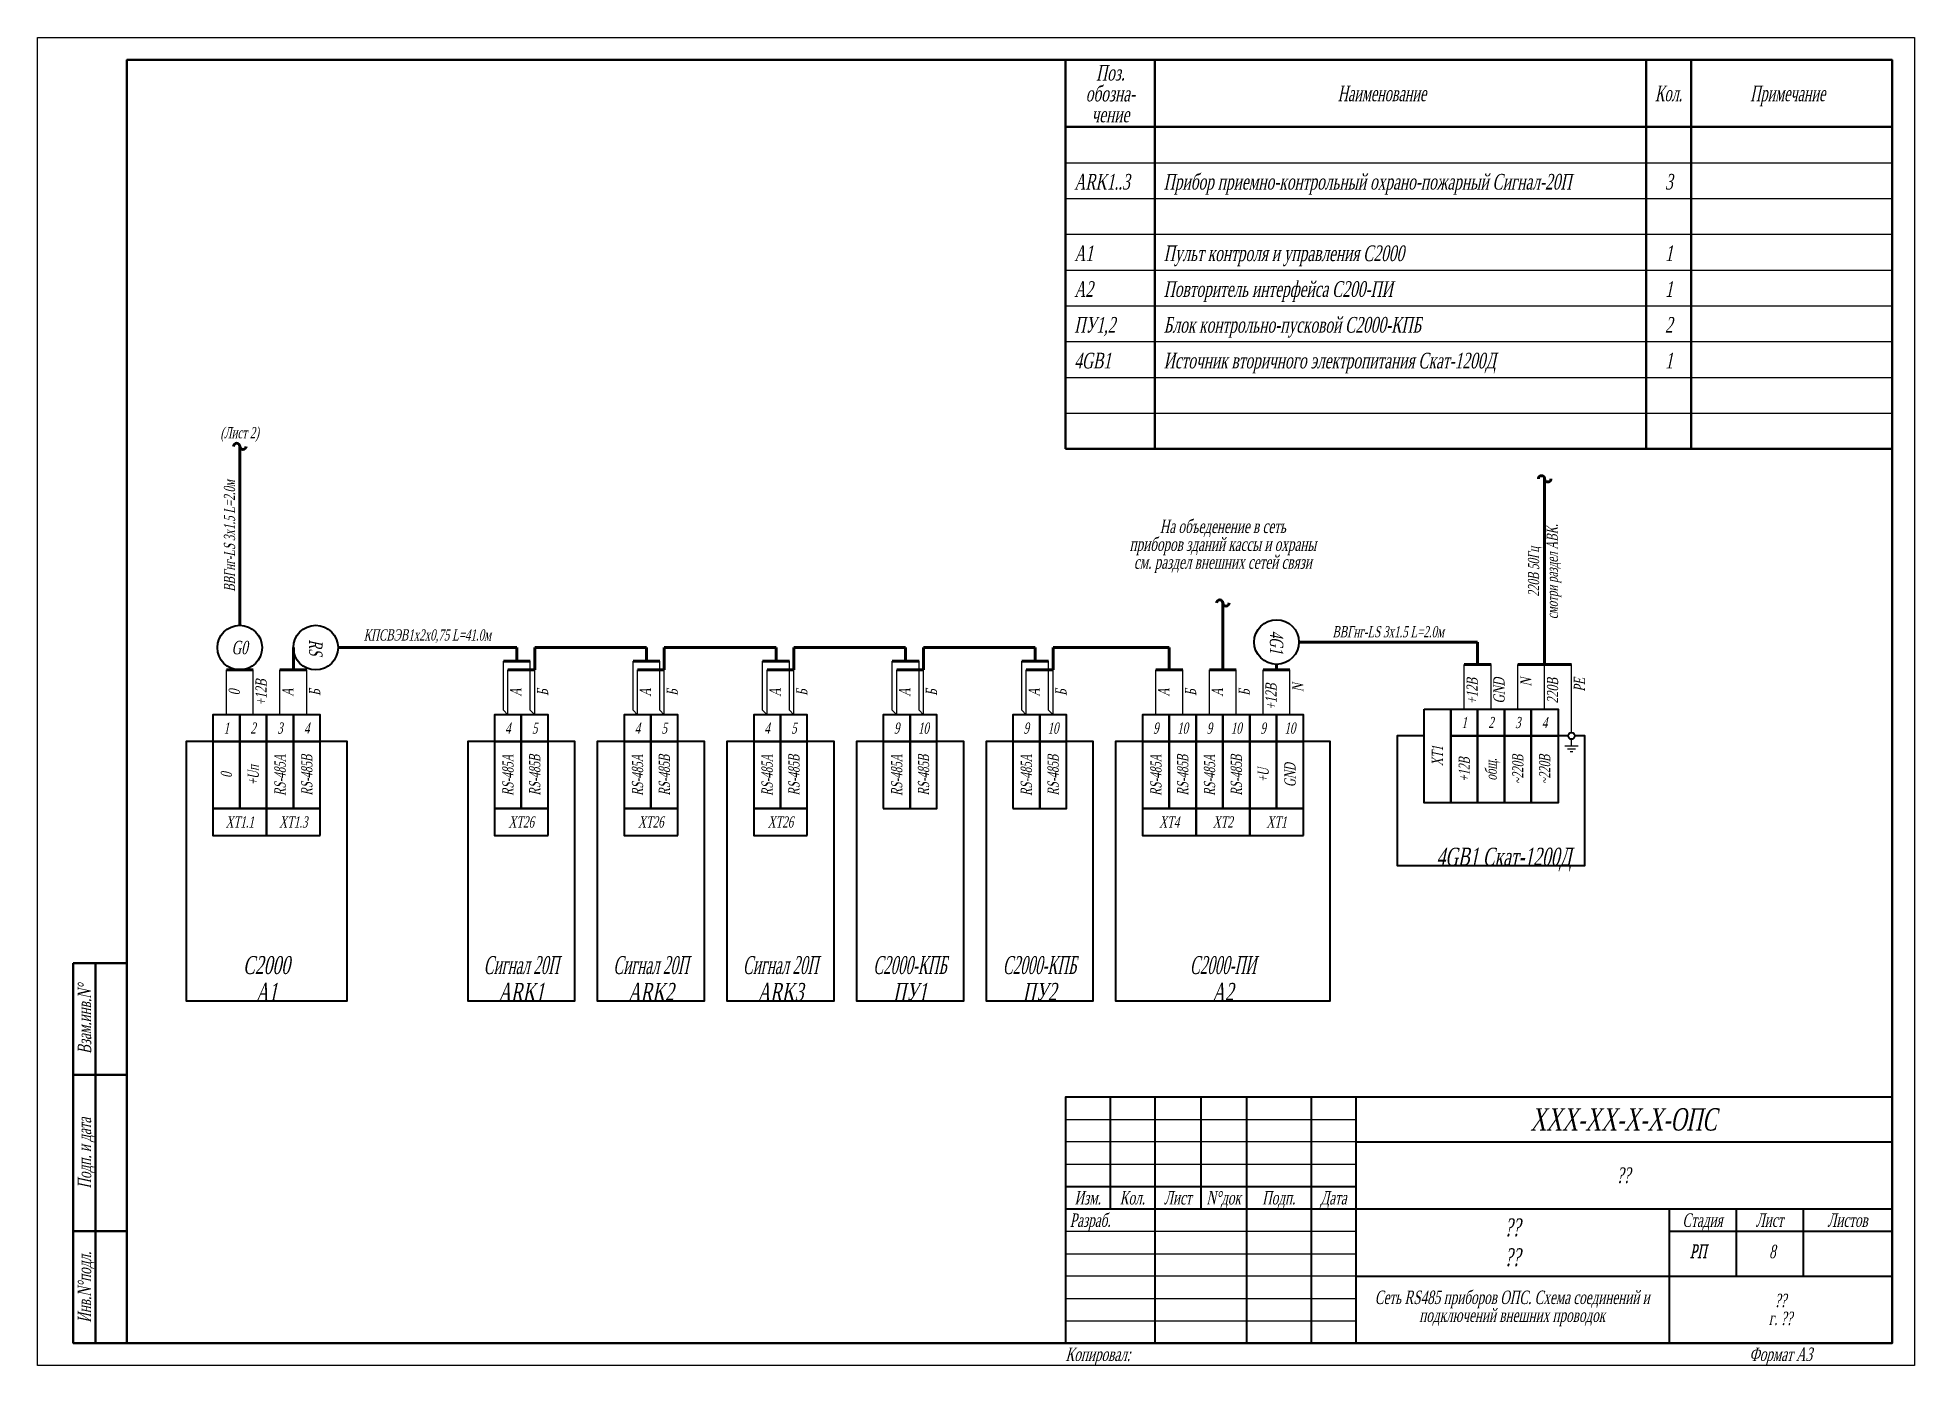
# Model space of a CAD drawing. Extents: x 0 to 1720, y -2086 to 3873.
# Drawn here: x 0 to 420, y 1490 to 1787 of the extents above; entities that cross this region are included whole.
import ezdxf
from ezdxf.enums import TextEntityAlignment as Align

# ---------------------------------------------------------------- set-up
doc = ezdxf.new("R2010")
doc.units = 0
for name, color, linetype, lineweight in [('EL_DEVICE', 1, 'Continuous', 40), ('EL_KABLE', 9, 'Continuous', 60), ('TABLE', 7, 'Continuous', 50)]:
    doc.layers.add(name, color=color, linetype=linetype, lineweight=lineweight)
for name, color, linetype in [('EL_WIRES', 3, 'Continuous'), ('FORMAT', 134, 'Continuous'), ('TEXT', 4, 'Continuous'), ('WINOSKA', 251, 'Continuous')]:
    doc.layers.add(name, color=color, linetype=linetype)
doc.styles.add('R2_5', font='times.ttf', dxfattribs={"width": 0.65, "oblique": 12, "height": 2.5})

msp = doc.modelspace()

# ---------------------------------------------------------------- texts
at = {"layer": 'FORMAT', "style": 'R2_5', "oblique": 12, "width": 0.65}
for s, p in [('Изм.', (235, 1526)), ('Кол.', (245, 1526)), ('Лист', (255.16, 1526)), ('N%%dдок', (265.41, 1526)), ('Подп.', (277.75, 1526)), ('Дата', (290, 1526))]:
    msp.add_text(s, height=3, dxfattribs=at).set_placement(p, align=Align.CENTER)
msp.add_text('Разраб.', height=3, dxfattribs=at).set_placement((231, 1521))
at = {"layer": 'FORMAT', "style": 'R2_5', "width": 0.65}
for s, oblique, p in [('Стадия', 12, (372.58, 1522.5)), ('Лист', 12, (387.58, 1522.5)), ('Листов', 12, (405.04, 1522.5)), ('Формат А3', 15, (390.04, 1492.5))]:
    msp.add_text(s, height=3, dxfattribs=dict(at, oblique=oblique)).set_placement(p, align=Align.MIDDLE_CENTER)
at = {"layer": 'FORMAT', "style": 'R2_5', "oblique": 15, "width": 0.65}
msp.add_text('Копировал:', height=3, dxfattribs=at).set_placement((230, 1492.5), align=Align.MIDDLE_LEFT)
at = {"layer": 'FORMAT', "insert": (390.04, 1502.5), "char_height": 3, "width": 48.2605, "attachment_point": 5, "line_spacing_factor": 0.8, "style": 'R2_5'}
msp.add_mtext('??\\Pг. ??', dxfattribs=at)
at = {"layer": 'TEXT', "style": 'R2_5', "oblique": 12}
for s, height, width, p in [('Наименование', 3.5, 0.6, (300.85, 1772.76)), ('Кол.', 3.5, 0.6, (364.98, 1772.76)), ('Примечание', 3.5, 0.6, (391.65, 1772.76)), ('С2000', 4, 0.65, (51.25, 1577.55)), ('Сигнал 20П', 4, 0.55, (108.25, 1577.55)), ('Сигнал 20П', 4, 0.55, (137.25, 1577.55)), ('Сигнал 20П', 4, 0.55, (166.25, 1577.55)), ('С2000-КПБ', 4, 0.55, (195.25, 1577.55)), ('С2000-КПБ', 4, 0.55, (224.25, 1577.55)), ('С2000-ПИ', 4, 0.55, (265.25, 1577.55)), ('A1', 4, 0.65, (51.25, 1571.55)), ('ARK1', 4, 0.65, (108.25, 1571.55)), ('ARK2', 4, 0.65, (137.25, 1571.55)), ('ARK3', 4, 0.65, (166.25, 1571.55)), ('ПУ1', 4, 0.65, (195.25, 1571.55)), ('ПУ2', 4, 0.65, (224.25, 1571.55)), ('А2', 4, 0.65, (265.25, 1571.55))]:
    msp.add_text(s, height=height, dxfattribs=dict(at, width=width)).set_placement(p, align=Align.CENTER)
at = {"layer": 'TEXT', "style": 'R2_5', "oblique": 12, "width": 0.7}
for s, p in [('+12В', (48.77, 1640.55)), ('0', (42.77, 1640.55)), ('А', (54.77, 1640.55)), ('Б', (60.77, 1640.55)), ('А', (105.77, 1640.55)), ('А', (105.77, 1640.55)), ('Б', (111.77, 1640.55)), ('Б', (111.77, 1640.55)), ('А', (134.77, 1640.55)), ('А', (134.77, 1640.55)), ('Б', (140.77, 1640.55)), ('Б', (140.77, 1640.55)), ('А', (163.77, 1640.55)), ('А', (163.77, 1640.55)), ('Б', (169.77, 1640.55)), ('Б', (169.77, 1640.55)), ('А', (192.77, 1640.55)), ('Б', (198.77, 1640.55)), ('А', (221.77, 1640.55)), ('Б', (227.77, 1640.55)), ('А', (250.77, 1640.55)), ('Б', (256.77, 1640.55)), ('А', (262.77, 1640.55)), ('Б', (268.77, 1640.55))]:
    msp.add_text(s, height=2.5, rotation=90, dxfattribs=at).set_placement(p, align=Align.TOP_CENTER)
for s, p in [('+12В', (274.77, 1642.55)), ('N', (280.77, 1642.55)), ('+12В', (319.77, 1643.8)), ('GND', (325.77, 1643.8)), ('N', (331.77, 1643.8)), ('220В', (337.77, 1643.8)), ('PE', (343.77, 1643.8))]:
    msp.add_text(s, height=2.5, rotation=90, dxfattribs=at).set_placement(p, align=Align.TOP_RIGHT)
at = {"layer": 'TEXT', "style": 'R2_5', "oblique": 12, "width": 0.65}
for s, height, p in [('1', 2.5, (42.25, 1632.55)), ('2', 2.5, (48.25, 1632.55)), ('3', 2.5, (54.25, 1632.55)), ('4', 2.5, (60.25, 1632.55)), ('4', 2.5, (105.25, 1632.55)), ('4', 2.5, (105.25, 1632.55)), ('4', 2.5, (134.25, 1632.55)), ('4', 2.5, (134.25, 1632.55)), ('4', 2.5, (163.25, 1632.55)), ('4', 2.5, (163.25, 1632.55)), ('9', 2.5, (192.25, 1632.55)), ('10', 2.5, (198.25, 1632.55)), ('9', 2.5, (221.25, 1632.55)), ('10', 2.5, (227.25, 1632.55)), ('9', 2.5, (250.25, 1632.55)), ('10', 2.5, (256.25, 1632.55)), ('9', 2.5, (262.25, 1632.55)), ('10', 2.5, (268.25, 1632.55)), ('9', 2.5, (274.25, 1632.55)), ('10', 2.5, (280.25, 1632.55)), ('1', 2.5, (319.25, 1633.8)), ('2', 2.5, (325.25, 1633.8)), ('3', 2.5, (331.25, 1633.8)), ('4', 2.5, (337.25, 1633.8)), ('5', 2.5, (111.25, 1632.55)), ('5', 2.5, (111.25, 1632.55)), ('5', 2.5, (140.25, 1632.55)), ('5', 2.5, (140.25, 1632.55)), ('5', 2.5, (169.25, 1632.55)), ('5', 2.5, (169.25, 1632.55)), ('XТ1.1', 2.5, (45.25, 1611.55)), ('XТ1.3', 2.5, (57.25, 1611.55)), ('XТ26', 2.5, (108.25, 1611.55)), ('XТ26', 2.5, (108.25, 1611.55)), ('XТ26', 2.5, (137.25, 1611.55)), ('XТ26', 2.5, (137.25, 1611.55)), ('XТ26', 2.5, (166.25, 1611.55)), ('XТ26', 2.5, (166.25, 1611.55)), ('XТ4', 2.5, (253.25, 1611.55)), ('XТ2', 2.5, (265.25, 1611.55)), ('XТ1', 2.5, (277.25, 1611.55)), ('РП', 3, (371.63, 1515.62)), ('РП', 3, (371.63, 1515.49)), ('8', 3, (388.22, 1515.49))]:
    msp.add_text(s, height=height, dxfattribs=at).set_placement(p, align=Align.MIDDLE_CENTER)
for s, height, p in [('RS-485A', 2.5, (54.25, 1622.05)), ('RS-485B', 2.5, (60.25, 1622.05)), ('RS-485A', 2.5, (105.25, 1622.05)), ('RS-485A', 2.5, (105.25, 1622.05)), ('RS-485B', 2.5, (111.25, 1622.05)), ('RS-485B', 2.5, (111.25, 1622.05)), ('RS-485A', 2.5, (134.25, 1622.05)), ('RS-485A', 2.5, (134.25, 1622.05)), ('RS-485B', 2.5, (140.25, 1622.05)), ('RS-485B', 2.5, (140.25, 1622.05)), ('RS-485A', 2.5, (163.25, 1622.05)), ('RS-485A', 2.5, (163.25, 1622.05)), ('RS-485B', 2.5, (169.25, 1622.05)), ('RS-485B', 2.5, (169.25, 1622.05)), ('RS-485A', 2.5, (192.25, 1622.05)), ('RS-485B', 2.5, (198.25, 1622.05)), ('RS-485A', 2.5, (221.25, 1622.05)), ('RS-485B', 2.5, (227.25, 1622.05)), ('RS-485A', 2.5, (250.25, 1622.05)), ('RS-485B', 2.5, (256.25, 1622.05)), ('RS-485A', 2.5, (262.25, 1622.05)), ('RS-485B', 2.5, (268.25, 1622.05)), ('XТ1', 2.5, (313.25, 1626.3)), ('+12В', 2.5, (319.25, 1623.3)), ('общ.', 2.5, (325.25, 1623.3)), ('~220В', 2.5, (331.25, 1623.3)), ('~220В', 2.5, (337.25, 1623.3)), ('0', 2.5, (42.25, 1622.05)), ('+Uп', 2.5, (48.25, 1622.05)), ('+U', 2.5, (274.25, 1622.05)), ('GND', 2.5, (280.25, 1622.05)), ('Взам.инв.N%%d', 3, (10.5, 1567.5)), ('Подп. и дата', 3, (10.5, 1537.5)), ('Инв.N%%dподл.', 3, (10.5, 1507.5))]:
    msp.add_text(s, height=height, rotation=90, dxfattribs=at).set_placement(p, align=Align.MIDDLE_CENTER)
msp.add_text('4GB1 Скат-1200Д', height=4, dxfattribs=at).set_placement((343.25, 1601.8), align=Align.RIGHT)
at = {"layer": 'TEXT', "style": 'R2_5'}
for s, insert, char_height, width, attachment_point, line_spacing_factor in [('Поз.\\Pобозна-\\Pчение', (240.08, 1774.44), 3.5, 14.6042, 5, 0.8), ('ARK1..3', (232, 1756.5), 3.5, 7.5689, 1, 1.37), ('Прибор приемно-контрольный охрано-пожарный Сигнал-20П', (252, 1756.5), 3.5, 104.9419, 1, 1.37), ('3', (365.05, 1756.5), 3.5, 1.4439, 2, 1.37), ('A1', (232, 1740.5), 3.5, 7.5689, 1, 1.37), ('Пульт контроля и управления С2000', (252, 1740.5), 3.5, 104.9419, 1, 1.37), ('1', (365.05, 1740.5), 3.5, 1.4439, 2, 1.37), ('A2', (232, 1732.5), 3.5, 7.5689, 1, 1.37), ('Повторитель интерфейса С200-ПИ', (252, 1732.5), 3.5, 104.9419, 1, 1.37), ('1', (365.05, 1732.5), 3.5, 1.4439, 2, 1.37), ('ПУ1,2', (232, 1724.5), 3.5, 7.5689, 1, 1.37), ('Блок контрольно-пусковой С2000-КПБ', (252, 1724.5), 3.5, 104.9419, 1, 1.37), ('2', (365.05, 1724.5), 3.5, 1.4439, 2, 1.37), ('4GB1', (232, 1716.5), 3.5, 7.5689, 1, 1.37), ('Источник вторичного электропитания Скат-1200Д', (252, 1716.5), 3.5, 104.9419, 1, 1.37), ('1', (365.05, 1716.5), 3.5, 1.4439, 2, 1.37), ('На объеденение в сеть\\Pприборов зданий кассы и охраны\\Pсм. раздел внешних сетей связи', (265.25, 1673.2), 3, 70, 5, 0.8), ('XXX-XX-X-X-ОПС', (354.9, 1545), 5, 120, 5, 0.800004), ('Сеть RS485 приборов ОПС. Схема соединений и подключений внешних проводок', (330, 1502.75), 3, 70, 5, 0.8)]:
    msp.add_mtext(s, dxfattribs=dict(at, insert=insert, char_height=char_height, width=width, attachment_point=attachment_point, line_spacing_factor=line_spacing_factor))
for s, insert, char_height, width, attachment_point in [('(Лист 2)', (45.25, 1696.55), 2.5, 33.182, 8), ('??', (354.9, 1532.5), 3.5, 120, 5), ('??\\P??', (330.05, 1517.5), 4, 70, 5)]:
    msp.add_mtext(s, dxfattribs=dict(at, insert=insert, char_height=char_height, width=width, attachment_point=attachment_point))
for s, insert, char_height, attachment_point, rotation in [('ВВГнг-LS 3x1.5 L=2.0м ', (44.25, 1675.55), 2.5, 8, 90), ('RS', (62.25, 1650.55), 3, 5, 270), ('4G1', (277.25, 1651.8), 3, 5, 270)]:
    msp.add_mtext(s, dxfattribs=dict(at, insert=insert, char_height=char_height, attachment_point=attachment_point, rotation=rotation))
at = {"layer": 'TEXT', "insert": (337.25, 1667.55), "char_height": 2.5, "width": 33.182, "attachment_point": 5, "rotation": 90, "style": 'R2_5'}
msp.add_mtext('220В 50Гц\\Pсмотри раздел АВК.', dxfattribs=at)
at = {"layer": 'TEXT', "style": 'R2_5'}
for s, insert, char_height, attachment_point in [('ВВГнг-LS 3x1.5 L=2.0м ', (302.25, 1652.8), 2.5, 8), ('G0', (45.25, 1650.55), 3, 5), ('КПСВЭВ1х2х0,75 L=41.0м ', (87.25, 1651.55), 2.5, 8)]:
    msp.add_mtext(s, dxfattribs=dict(at, insert=insert, char_height=char_height, attachment_point=attachment_point))

# ---------------------------------------------------------------- blocks, each defined once
blk = doc.blocks.new('Break')
for centre, start, end in [((-0.7, 0), 0, 180), ((0.7, 0), 180, 0)]:
    blk.add_arc(centre, 0.7, start, end)
blk = doc.blocks.new('CABLE_MARK')
at = {"layer": 'EL_DEVICE'}
blk.add_circle((0, 5), 5, dxfattribs=at)
at = {"layer": 'EL_KABLE'}
blk.add_line((0, 10), (0, 50), dxfattribs=at)

# ---------------------------------------------------------------- linework, layer by layer
at = {"layer": 'EL_DEVICE'}
for points in [[(39.25, 1629.55), (45.25, 1629.55), (45.25, 1635.55), (39.25, 1635.55)], [(45.25, 1629.55), (51.25, 1629.55), (51.25, 1635.55), (45.25, 1635.55)], [(51.25, 1629.55), (57.25, 1629.55), (57.25, 1635.55), (51.25, 1635.55)], [(57.25, 1629.55), (63.25, 1629.55), (63.25, 1635.55), (57.25, 1635.55)], [(102.25, 1629.55), (108.25, 1629.55), (108.25, 1635.55), (102.25, 1635.55)], [(102.25, 1629.55), (108.25, 1629.55), (108.25, 1635.55), (102.25, 1635.55)], [(108.25, 1629.55), (114.25, 1629.55), (114.25, 1635.55), (108.25, 1635.55)], [(108.25, 1629.55), (114.25, 1629.55), (114.25, 1635.55), (108.25, 1635.55)], [(131.25, 1629.55), (137.25, 1629.55), (137.25, 1635.55), (131.25, 1635.55)], [(131.25, 1629.55), (137.25, 1629.55), (137.25, 1635.55), (131.25, 1635.55)], [(137.25, 1629.55), (143.25, 1629.55), (143.25, 1635.55), (137.25, 1635.55)], [(137.25, 1629.55), (143.25, 1629.55), (143.25, 1635.55), (137.25, 1635.55)], [(160.25, 1629.55), (166.25, 1629.55), (166.25, 1635.55), (160.25, 1635.55)], [(160.25, 1629.55), (166.25, 1629.55), (166.25, 1635.55), (160.25, 1635.55)], [(166.25, 1629.55), (172.25, 1629.55), (172.25, 1635.55), (166.25, 1635.55)], [(166.25, 1629.55), (172.25, 1629.55), (172.25, 1635.55), (166.25, 1635.55)], [(189.25, 1629.55), (195.25, 1629.55), (195.25, 1635.55), (189.25, 1635.55)], [(195.25, 1629.55), (201.25, 1629.55), (201.25, 1635.55), (195.25, 1635.55)], [(218.25, 1629.55), (224.25, 1629.55), (224.25, 1635.55), (218.25, 1635.55)], [(224.25, 1629.55), (230.25, 1629.55), (230.25, 1635.55), (224.25, 1635.55)], [(247.25, 1629.55), (253.25, 1629.55), (253.25, 1635.55), (247.25, 1635.55)], [(253.25, 1629.55), (259.25, 1629.55), (259.25, 1635.55), (253.25, 1635.55)], [(259.25, 1629.55), (265.25, 1629.55), (265.25, 1635.55), (259.25, 1635.55)], [(265.25, 1629.55), (271.25, 1629.55), (271.25, 1635.55), (265.25, 1635.55)], [(271.25, 1629.55), (277.25, 1629.55), (277.25, 1635.55), (271.25, 1635.55)], [(277.25, 1629.55), (283.25, 1629.55), (283.25, 1635.55), (277.25, 1635.55)], [(310.25, 1636.8), (316.25, 1636.8), (316.25, 1615.8), (310.25, 1615.8)], [(316.25, 1636.8), (322.25, 1636.8), (322.25, 1630.8), (316.25, 1630.8)], [(322.25, 1636.8), (328.25, 1636.8), (328.25, 1630.8), (322.25, 1630.8)], [(328.25, 1636.8), (334.25, 1636.8), (334.25, 1630.8), (328.25, 1630.8)], [(334.25, 1636.8), (340.25, 1636.8), (340.25, 1630.8), (334.25, 1630.8)], [(316.25, 1630.8), (322.25, 1630.8), (322.25, 1615.8), (316.25, 1615.8)], [(322.25, 1630.8), (328.25, 1630.8), (328.25, 1615.8), (322.25, 1615.8)], [(328.25, 1630.8), (334.25, 1630.8), (334.25, 1615.8), (328.25, 1615.8)], [(334.25, 1630.8), (340.25, 1630.8), (340.25, 1615.8), (334.25, 1615.8)], [(39.25, 1614.55), (45.25, 1614.55), (45.25, 1629.55), (39.25, 1629.55)], [(45.25, 1614.55), (51.25, 1614.55), (51.25, 1629.55), (45.25, 1629.55)], [(51.25, 1614.55), (57.25, 1614.55), (57.25, 1629.55), (51.25, 1629.55)], [(57.25, 1614.55), (63.25, 1614.55), (63.25, 1629.55), (57.25, 1629.55)], [(102.25, 1614.55), (108.25, 1614.55), (108.25, 1629.55), (102.25, 1629.55)], [(102.25, 1614.55), (108.25, 1614.55), (108.25, 1629.55), (102.25, 1629.55)], [(108.25, 1614.55), (114.25, 1614.55), (114.25, 1629.55), (108.25, 1629.55)], [(108.25, 1614.55), (114.25, 1614.55), (114.25, 1629.55), (108.25, 1629.55)], [(131.25, 1614.55), (137.25, 1614.55), (137.25, 1629.55), (131.25, 1629.55)], [(131.25, 1614.55), (137.25, 1614.55), (137.25, 1629.55), (131.25, 1629.55)], [(137.25, 1614.55), (143.25, 1614.55), (143.25, 1629.55), (137.25, 1629.55)], [(137.25, 1614.55), (143.25, 1614.55), (143.25, 1629.55), (137.25, 1629.55)], [(160.25, 1614.55), (166.25, 1614.55), (166.25, 1629.55), (160.25, 1629.55)], [(160.25, 1614.55), (166.25, 1614.55), (166.25, 1629.55), (160.25, 1629.55)], [(166.25, 1614.55), (172.25, 1614.55), (172.25, 1629.55), (166.25, 1629.55)], [(166.25, 1614.55), (172.25, 1614.55), (172.25, 1629.55), (166.25, 1629.55)], [(189.25, 1614.55), (195.25, 1614.55), (195.25, 1629.55), (189.25, 1629.55)], [(195.25, 1614.55), (201.25, 1614.55), (201.25, 1629.55), (195.25, 1629.55)], [(218.25, 1614.55), (224.25, 1614.55), (224.25, 1629.55), (218.25, 1629.55)], [(224.25, 1614.55), (230.25, 1614.55), (230.25, 1629.55), (224.25, 1629.55)], [(247.25, 1614.55), (253.25, 1614.55), (253.25, 1629.55), (247.25, 1629.55)], [(253.25, 1614.55), (259.25, 1614.55), (259.25, 1629.55), (253.25, 1629.55)], [(259.25, 1614.55), (265.25, 1614.55), (265.25, 1629.55), (259.25, 1629.55)], [(265.25, 1614.55), (271.25, 1614.55), (271.25, 1629.55), (265.25, 1629.55)], [(271.25, 1614.55), (277.25, 1614.55), (277.25, 1629.55), (271.25, 1629.55)], [(277.25, 1614.55), (283.25, 1614.55), (283.25, 1629.55), (277.25, 1629.55)], [(51.25, 1608.55), (51.25, 1614.55), (39.25, 1614.55), (39.25, 1608.55)], [(63.25, 1608.55), (63.25, 1614.55), (51.25, 1614.55), (51.25, 1608.55)], [(114.25, 1608.55), (114.25, 1614.55), (102.25, 1614.55), (102.25, 1608.55)], [(114.25, 1608.55), (114.25, 1614.55), (102.25, 1614.55), (102.25, 1608.55)], [(143.25, 1608.55), (143.25, 1614.55), (131.25, 1614.55), (131.25, 1608.55)], [(143.25, 1608.55), (143.25, 1614.55), (131.25, 1614.55), (131.25, 1608.55)], [(172.25, 1608.55), (172.25, 1614.55), (160.25, 1614.55), (160.25, 1608.55)], [(172.25, 1608.55), (172.25, 1614.55), (160.25, 1614.55), (160.25, 1608.55)], [(259.25, 1608.55), (259.25, 1614.55), (247.25, 1614.55), (247.25, 1608.55)], [(271.25, 1608.55), (271.25, 1614.55), (259.25, 1614.55), (259.25, 1608.55)], [(283.25, 1608.55), (283.25, 1614.55), (271.25, 1614.55), (271.25, 1608.55)]]:
    msp.add_lwpolyline(points, close=True, dxfattribs=at)
for points in [[(310.25, 1630.8), (304.25, 1630.8), (304.25, 1601.8), (346.25, 1601.8), (346.25, 1630.8), (344, 1630.8)], [(342.5, 1630.8), (340.25, 1630.8)], [(39.25, 1629.55), (33.25, 1629.55), (33.25, 1571.55), (69.25, 1571.55), (69.25, 1629.55), (51.25, 1629.55)], [(102.25, 1629.55), (96.25, 1629.55), (96.25, 1571.55), (120.25, 1571.55), (120.25, 1629.55), (114.25, 1629.55)], [(102.25, 1629.55), (96.25, 1629.55), (96.25, 1571.55), (120.25, 1571.55), (120.25, 1629.55), (114.25, 1629.55)], [(131.25, 1629.55), (125.25, 1629.55), (125.25, 1571.55), (149.25, 1571.55), (149.25, 1629.55), (143.25, 1629.55)], [(131.25, 1629.55), (125.25, 1629.55), (125.25, 1571.55), (149.25, 1571.55), (149.25, 1629.55), (143.25, 1629.55)], [(160.25, 1629.55), (154.25, 1629.55), (154.25, 1571.55), (178.25, 1571.55), (178.25, 1629.55), (172.25, 1629.55)], [(160.25, 1629.55), (154.25, 1629.55), (154.25, 1571.55), (178.25, 1571.55), (178.25, 1629.55), (172.25, 1629.55)], [(189.25, 1629.55), (183.25, 1629.55), (183.25, 1571.55), (207.25, 1571.55), (207.25, 1629.55), (201.25, 1629.55)], [(218.25, 1629.55), (212.25, 1629.55), (212.25, 1571.55), (236.25, 1571.55), (236.25, 1629.55), (230.25, 1629.55)], [(247.25, 1629.55), (241.25, 1629.55), (241.25, 1571.55), (289.25, 1571.55), (289.25, 1629.55), (283.25, 1629.55)]]:
    msp.add_lwpolyline(points, dxfattribs=at)
msp.add_circle((343.25, 1630.8), 0.75, dxfattribs=at)
at = {"layer": 'EL_KABLE'}
for p, q in [((337.25, 1688.3), (337.25, 1646.8)), ((265.25, 1645.55), (265.25, 1660.55)), ((322.25, 1646.8), (322.25, 1651.8)), ((57.25, 1650.55), (57.25, 1645.55)), ((110.25, 1647.55), (104.25, 1647.55)), ((110.25, 1647.55), (104.25, 1647.55)), ((107.25, 1647.55), (107.25, 1650.55)), ((107.25, 1647.55), (107.25, 1650.55)), ((111.25, 1645.55), (111.25, 1650.55)), ((111.25, 1645.55), (111.25, 1650.55)), ((111.25, 1650.55), (136.25, 1650.55)), ((139.25, 1647.55), (133.25, 1647.55)), ((139.25, 1647.55), (133.25, 1647.55)), ((136.25, 1647.55), (136.25, 1650.55)), ((140.25, 1645.55), (140.25, 1650.55)), ((140.25, 1645.55), (140.25, 1650.55)), ((140.25, 1650.55), (165.25, 1650.55)), ((168.25, 1647.55), (162.25, 1647.55)), ((168.25, 1647.55), (162.25, 1647.55)), ((165.25, 1647.55), (165.25, 1650.55)), ((169.25, 1645.55), (169.25, 1650.55)), ((169.25, 1645.55), (169.25, 1650.55)), ((169.25, 1650.55), (194.25, 1650.55)), ((197.25, 1647.55), (191.25, 1647.55)), ((194.25, 1647.55), (194.25, 1650.55)), ((198.25, 1645.55), (198.25, 1650.55)), ((198.25, 1650.55), (223.25, 1650.55)), ((226.25, 1647.55), (220.25, 1647.55)), ((223.25, 1647.55), (223.25, 1650.55)), ((227.25, 1645.55), (227.25, 1650.55)), ((227.25, 1650.55), (253.25, 1650.55)), ((253.25, 1645.55), (253.25, 1650.55)), ((277.25, 1645.55), (277.25, 1646.8)), ((319.25, 1646.8), (325.25, 1646.8)), ((343.25, 1646.8), (331.25, 1646.8)), ((42.25, 1645.55), (48.25, 1645.55)), ((54.25, 1645.55), (60.25, 1645.55)), ((105.25, 1645.55), (111.25, 1645.55)), ((105.25, 1645.55), (111.25, 1645.55)), ((134.25, 1645.55), (140.25, 1645.55)), ((134.25, 1645.55), (140.25, 1645.55)), ((163.25, 1645.55), (169.25, 1645.55)), ((163.25, 1645.55), (169.25, 1645.55)), ((192.25, 1645.55), (198.25, 1645.55)), ((221.25, 1645.55), (227.25, 1645.55)), ((250.25, 1645.55), (256.25, 1645.55)), ((262.25, 1645.55), (268.25, 1645.55)), ((274.25, 1645.55), (280.25, 1645.55))]:
    msp.add_line(p, q, dxfattribs=at)
at = {"layer": 'EL_WIRES'}
for p, q in [((104.25, 1636.55), (104.25, 1647.55)), ((104.25, 1636.55), (104.25, 1647.55)), ((110.25, 1636.55), (110.25, 1647.55)), ((110.25, 1636.55), (110.25, 1647.55)), ((133.25, 1636.55), (133.25, 1647.55)), ((133.25, 1636.55), (133.25, 1647.55)), ((139.25, 1636.55), (139.25, 1647.55)), ((139.25, 1636.55), (139.25, 1647.55)), ((162.25, 1636.55), (162.25, 1647.55)), ((162.25, 1636.55), (162.25, 1647.55)), ((168.25, 1636.55), (168.25, 1647.55)), ((168.25, 1636.55), (168.25, 1647.55)), ((191.25, 1636.55), (191.25, 1647.55)), ((197.25, 1636.55), (197.25, 1647.55)), ((220.25, 1636.55), (220.25, 1647.55)), ((226.25, 1636.55), (226.25, 1647.55)), ((319.25, 1636.8), (319.25, 1646.8)), ((325.25, 1636.8), (325.25, 1646.8)), ((331.25, 1636.8), (331.25, 1646.8)), ((337.25, 1636.8), (337.25, 1646.8)), ((343.25, 1631.55), (343.25, 1646.8)), ((42.25, 1635.55), (42.25, 1645.55)), ((48.25, 1635.55), (48.25, 1645.55)), ((54.25, 1635.55), (54.25, 1645.55)), ((60.25, 1635.55), (60.25, 1645.55)), ((105.25, 1635.55), (105.25, 1645.55)), ((105.25, 1635.55), (105.25, 1645.55)), ((111.25, 1635.55), (111.25, 1645.55)), ((111.25, 1635.55), (111.25, 1645.55)), ((134.25, 1635.55), (134.25, 1645.55)), ((134.25, 1635.55), (134.25, 1645.55)), ((140.25, 1635.55), (140.25, 1645.55)), ((140.25, 1635.55), (140.25, 1645.55)), ((163.25, 1635.55), (163.25, 1645.55)), ((163.25, 1635.55), (163.25, 1645.55)), ((169.25, 1635.55), (169.25, 1645.55)), ((169.25, 1635.55), (169.25, 1645.55)), ((192.25, 1635.55), (192.25, 1645.55)), ((198.25, 1635.55), (198.25, 1645.55)), ((221.25, 1635.55), (221.25, 1645.55)), ((227.25, 1635.55), (227.25, 1645.55)), ((250.25, 1635.55), (250.25, 1645.55)), ((256.25, 1635.55), (256.25, 1645.55)), ((262.25, 1635.55), (262.25, 1645.55)), ((268.25, 1635.55), (268.25, 1645.55)), ((274.25, 1635.55), (274.25, 1645.55)), ((280.25, 1635.55), (280.25, 1645.55)), ((105.25, 1635.55), (104.25, 1636.55)), ((105.25, 1635.55), (104.25, 1636.55)), ((111.25, 1635.55), (110.25, 1636.55)), ((111.25, 1635.55), (110.25, 1636.55)), ((134.25, 1635.55), (133.25, 1636.55)), ((134.25, 1635.55), (133.25, 1636.55)), ((140.25, 1635.55), (139.25, 1636.55)), ((140.25, 1635.55), (139.25, 1636.55)), ((163.25, 1635.55), (162.25, 1636.55)), ((163.25, 1635.55), (162.25, 1636.55)), ((169.25, 1635.55), (168.25, 1636.55)), ((169.25, 1635.55), (168.25, 1636.55)), ((192.25, 1635.55), (191.25, 1636.55)), ((198.25, 1635.55), (197.25, 1636.55)), ((221.25, 1635.55), (220.25, 1636.55)), ((227.25, 1635.55), (226.25, 1636.55))]:
    msp.add_line(p, q, dxfattribs=at)
at = {"layer": 'FORMAT', "lineweight": 50}
for p, q in [((13, 1580), (13, 1495)), ((20, 1555), (8, 1555)), ((20, 1520), (8, 1520))]:
    msp.add_line(p, q, dxfattribs=at)
at = {"layer": 'FORMAT', "lineweight": 40}
for p, q in [((240, 1550), (240, 1525)), ((250, 1550), (250, 1495)), ((260.31, 1550), (260.31, 1525)), ((270.5, 1550), (270.5, 1495)), ((285, 1550), (285, 1495)), ((295, 1550), (295, 1495)), ((295, 1540), (415, 1540)), ((230, 1530), (295, 1530)), ((230, 1525), (415, 1525)), ((365.08, 1525), (365.08, 1495)), ((380.08, 1525), (380.08, 1510)), ((395.08, 1525), (395.08, 1510)), ((365.08, 1520), (415, 1520)), ((295, 1510), (415, 1510))]:
    msp.add_line(p, q, dxfattribs=at)
at = {"layer": 'FORMAT', "lineweight": -3}
for p, q in [((230, 1545), (295, 1545)), ((295, 1540), (230, 1540)), ((230, 1535), (295, 1535)), ((230, 1520), (295, 1520)), ((230, 1515), (295, 1515)), ((295, 1510), (230, 1510)), ((230, 1505), (295, 1505)), ((230, 1500), (295, 1500))]:
    msp.add_line(p, q, dxfattribs=at)
at = {"layer": 'FORMAT'}
msp.add_lwpolyline([(0, 1787), (420, 1787), (420, 1490), (0, 1490)], close=True, dxfattribs=at)
at = {"layer": 'FORMAT', "lineweight": 50}
for points in [[(20, 1495), (20, 1782), (415, 1782), (415, 1495)], [(8, 1580), (20, 1580), (20, 1495), (8, 1495)]]:
    msp.add_lwpolyline(points, close=True, dxfattribs=at)
at = {"layer": 'FORMAT', "lineweight": 40}
msp.add_lwpolyline([(230, 1495), (415, 1495), (415, 1550), (230, 1550)], close=True, dxfattribs=at)
at = {"layer": 'TABLE'}
for p, q in [((230, 1782), (230, 1695)), ((250, 1782), (250, 1695)), ((360, 1782), (360, 1695)), ((370, 1782), (370, 1695)), ((230, 1767), (415, 1767)), ((230, 1695), (415, 1695))]:
    msp.add_line(p, q, dxfattribs=at)
at = {"layer": 'TEXT'}
for p, q in [((343.25, 1628.56), (343.25, 1630.05)), ((341.75, 1628.56), (344.75, 1628.56)), ((342.36, 1627.95), (344.15, 1627.95)), ((342.98, 1627.33), (343.53, 1627.33))]:
    msp.add_line(p, q, dxfattribs=at)
at = {"layer": 'WINOSKA'}
for p, q in [((230, 1759), (415, 1759)), ((230, 1751), (415, 1751)), ((230, 1743), (415, 1743)), ((230, 1735), (415, 1735)), ((230, 1727), (415, 1727)), ((230, 1719), (415, 1719)), ((230, 1711), (415, 1711)), ((230, 1703), (415, 1703))]:
    msp.add_line(p, q, dxfattribs=at)

# ---------------------------------------------------------------- block references
msp.add_blockref('CABLE_MARK', (45.25, 1645.55))
at = {"rotation": 270}
for p in [(57.25, 1650.55), (272.25, 1651.8)]:
    msp.add_blockref('CABLE_MARK', p, dxfattribs=at)
at = {"layer": 'EL_KABLE'}
for p in [(45.25, 1695.55), (337.25, 1688.3), (265.25, 1660.55)]:
    msp.add_blockref('Break', p, dxfattribs=at)

msp.set_redraw_order([(e.dxf.handle, doc.entitydb.next_handle()) for e in msp.query("TEXT MTEXT ATTDEF DIMENSION ARC_DIMENSION")])  # texts and dimensions are drawn at this point

doc.saveas('drawing.dxf')
